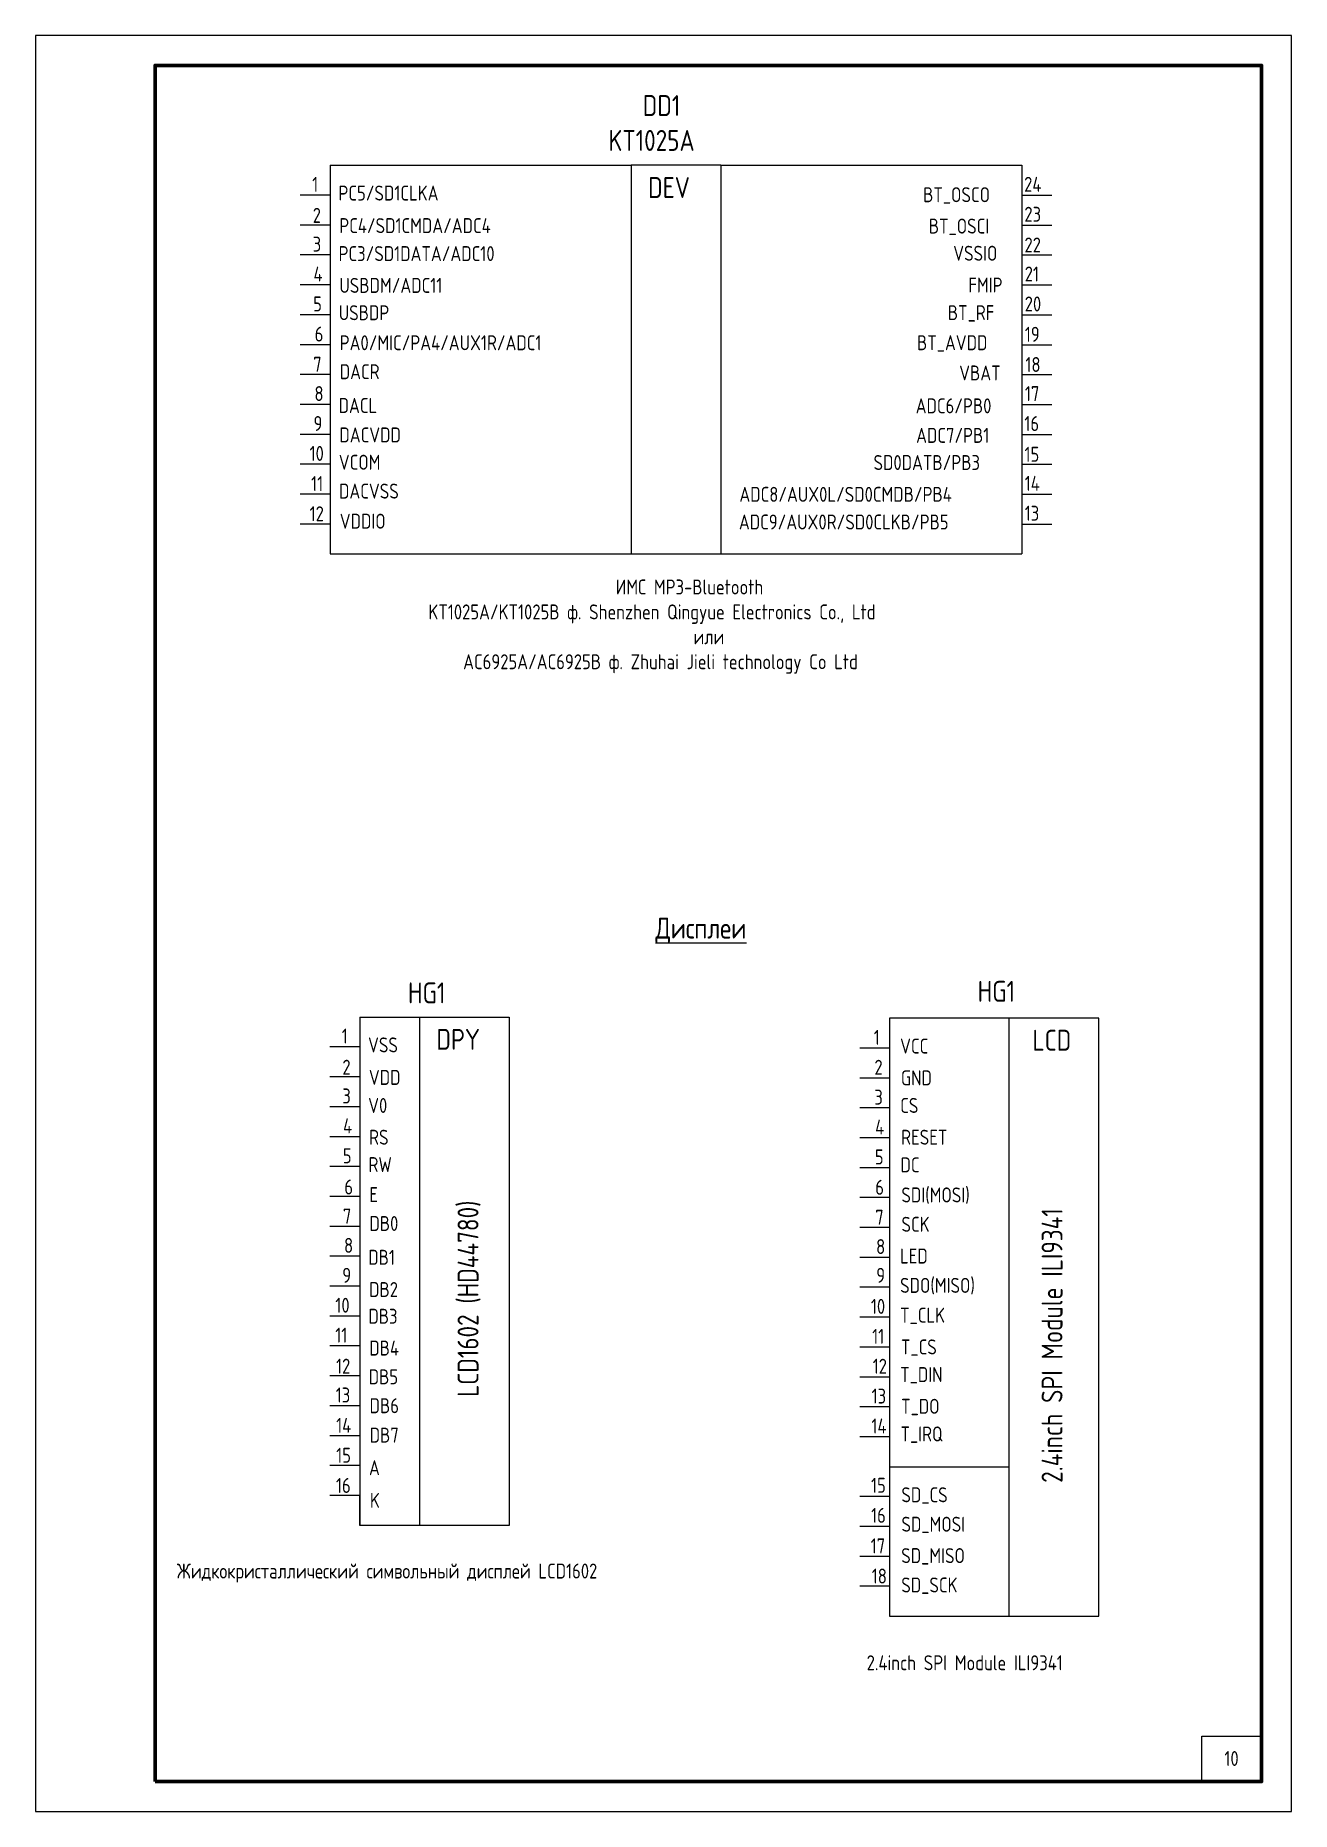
# Model space of a CAD drawing. Header units: millimetres. Extents: x 0 to 3360, y 0 to 297.
# Drawn here: x 1890 to 2100, y 0 to 297 of the extents above; entities that cross this region are included whole.
import ezdxf

# ---------------------------------------------------------------- set-up
doc = ezdxf.new("R2010")
doc.units = ezdxf.units.MM
doc.header["$LTSCALE"] = 0.2
doc.styles.add('ГОСТ 2.304', font='CS_Gost2304.shx')

msp = doc.modelspace()

# ---------------------------------------------------------------- texts
at = {"style": 'ГОСТ 2.304'}
for s, height, p in [('1', 2.5, (1936.25, 270.89)), ('DEV', 3.5, (1992.43, 269.85)), ('24', 2.5, (2055.3, 270.89)), ('PC5/SD1CLKA', 2.5, (1940.65, 269.42)), ('BT_OSCO', 2.5, (2038.41, 269.15)), ('2', 2.5, (1936.35, 265.69)), ('23', 2.5, (2055.34, 265.88)), ('PC4/SD1CMDA/ADC4', 2.5, (1940.79, 263.98)), ('BT_OSCI', 2.5, (2039.36, 263.9)), ('3', 2.5, (1936.35, 260.88)), ('PC3/SD1DATA/ADC10', 2.5, (1940.67, 259.3)), ('VSSIO', 2.5, (2043.44, 259.36)), ('22', 2.5, (2055.36, 260.74)), ('4', 2.5, (1936.48, 255.89)), ('USBDM/ADC11 ', 2.5, (1940.81, 253.98)), ('FMIP', 2.5, (2045.97, 254.04)), ('21', 2.5, (2055.4, 255.89)), ('5', 2.5, (1936.42, 250.88)), ('20', 2.5, (2055.4, 250.88)), ('USBDP', 2.5, (1940.71, 249.41)), ('BT_RF', 2.5, (2042.54, 249.42)), ('6', 2.5, (1936.68, 245.84)), ('PA0/MIC/PA4/AUX1R/ADC1', 2.5, (1940.86, 244.39)), ('BT_AVDD', 2.5, (2037.39, 244.4)), ('19', 2.5, (2055.41, 245.81)), ('7', 2.5, (1936.43, 240.79)), ('DACR', 2.5, (1940.87, 239.55)), ('VBAT', 2.5, (2044.44, 239.34)), ('18', 2.5, (2055.51, 240.75)), ('8', 2.5, (1936.64, 235.89)), ('17', 2.5, (2055.43, 235.89)), ('DACL', 2.5, (1940.68, 233.9)), ('ADC6/PB0', 2.5, (2037.17, 233.84)), ('9', 2.5, (1936.48, 230.89)), ('16', 2.5, (2055.34, 230.88)), ('DACVDD', 2.5, (1940.81, 228.98)), ('ADC7/PB1', 2.5, (2037.24, 228.9)), ('10', 2.5, (1935.82, 225.88)), ('VCOM', 2.5, (1940.71, 224.41)), ('SD0DATB/PB3', 2.5, (2030.12, 224.36)), ('15', 2.5, (2055.36, 225.74)), ('11', 2.5, (1936.08, 220.84)), ('14', 2.5, (2055.4, 220.89)), ('DACVSS', 2.5, (1940.75, 219.58)), ('ADC8/AUX0L/SD0CMDB/PB4 ', 2.5, (2007.69, 219.04)), ('12', 2.5, (1935.83, 215.79)), ('VDDIO', 2.5, (1940.87, 214.55)), ('ADC9/AUX0R/SD0CLKB/PB5', 2.5, (2007.61, 214.42)), ('13', 2.5, (2055.4, 215.88)), ('HG1', 3.5, (1952.28, 135.17)), ('1', 2.5, (1941.2, 128.44)), ('DPY', 3.5, (1957.04, 127.4)), ('VSS', 2.5, (1945.6, 126.97)), ('2', 2.5, (1941.31, 123.24)), ('VDD', 2.5, (1945.74, 121.53)), ('3', 2.5, (1941.3, 118.43)), ('V0', 2.5, (1945.62, 116.84)), ('4', 2.5, (1941.43, 113.43)), ('RS', 2.5, (1945.77, 111.53)), ('5', 2.5, (1941.38, 108.42)), ('RW', 2.5, (1945.67, 106.96)), ('6', 2.5, (1941.64, 103.21)), ('E', 2.5, (1945.82, 101.93)), ('7', 2.5, (1941.39, 98.34)), ('DB0', 2.5, (1945.83, 97.1)), ('8', 2.5, (1941.59, 93.44)), ('DB1', 2.5, (1945.64, 91.45)), ('9', 2.5, (1941.29, 88.44)), ('DB2', 2.5, (1945.78, 86.06)), ('10', 2.5, (1940.13, 83.43)), ('DB3', 2.5, (1945.66, 81.59)), ('11', 2.5, (1940.12, 78.43)), ('DB4', 2.5, (1945.81, 76.27)), ('12', 2.5, (1940.25, 73.24)), ('DB5', 2.5, (1945.71, 71.46)), ('13', 2.5, (1940.2, 68.42)), ('DB6', 2.5, (1945.86, 66.63)), ('14', 2.5, (1940.27, 63.35)), ('DB7', 2.5, (1945.87, 61.71)), ('15', 2.5, (1940.27, 58.34)), ('A', 2.5, (1945.76, 56.26)), ('16', 2.5, (1940.24, 53.29)), ('K', 2.5, (1945.91, 50.8))]:
    msp.add_text(s, height=height, dxfattribs=at).set_placement(p)
msp.add_text('LCD1602 (HD44780)', height=3.5, rotation=90, dxfattribs=at).set_placement((1964.07, 69.35))
at = {"char_height": 3.5, "attachment_point": 1, "style": 'ГОСТ 2.304'}
for s, width, insert in [('\\pi39.842;DD1\\P\\pi34.111;KT1025A', 86.5094, (1951.69, 287.06)), ('\\pi-0.36067;HG1', 6.0162, (2047.89, 138.93)), ('\\pi-0.67909;LCD', 6.0162, (2057.37, 130.75))]:
    msp.add_mtext_dynamic_manual_height_columns(s, width=width, gutter_width=25, heights=[0], dxfattribs=dict(at, insert=insert))
at = {"style": 'ГОСТ 2.304'}
for s, insert, char_height, width, attachment_point in [('\\pi77.017;ИМС MP3-Bluetooth\\P\\pi45.687;KT1025A/KT1025B ф. Shenzhen Qingyue Electronics Co., Ltd\\P\\pi90.011;или\\P\\pi51.5;AC6925A/AC6925B ф. Zhuhai Jieli technology Co Ltd', (1910, 198.17), 2.5, 185, 4), ('\\pi83.662;{\\H0.14x;\\LДисплеи }', (1910, 147.39), 25, 185, 4), ('1', (2030.16, 130.74), 2.5, 2.6515, 1), ('VCC', (2034.56, 129.27), 2.5, 8.4178, 1), ('2', (2030.27, 125.73), 2.5, 2.6515, 1), ('GND', (2034.7, 123.96), 2.5, 5.6437, 1), ('3', (2030.26, 120.73), 2.5, 2.6515, 1), ('CS', (2034.58, 119.34), 2.5, 8.4178, 1), ('4', (2030.39, 115.74), 2.5, 2.6515, 1), ('RESET', (2034.73, 114.03), 2.5, 5.6437, 1), ('5', (2030.34, 110.73), 2.5, 2.6515, 1), ('DC', (2034.63, 109.41), 2.5, 8.4178, 1), ('6', (2030.41, 105.66), 2.5, 2.6515, 1), ('SDI(MOSI)', (2034.78, 104.38), 2.5, 5.6437, 1), ('7', (2030.41, 100.65), 2.5, 2.6515, 1), ('SCK', (2034.79, 99.47), 2.5, 5.6437, 1), ('8', (2030.55, 95.74), 2.5, 2.6515, 1), ('LED', (2034.55, 94.16), 2.5, 5.6437, 1), ('9', (2030.57, 90.94), 2.5, 2.6515, 1), ('SDO(MISO)', (2034.56, 89.25), 2.5, 17.6307, 1), ('10', (2029.68, 85.74), 2.5, 2.6515, 1), ('T_CLK', (2034.56, 84.27), 2.5, 8.4178, 1), ('11', (2029.89, 80.73), 2.5, 2.6515, 1), ('T_CS', (2034.7, 78.96), 2.5, 5.6437, 1), ('12', (2029.98, 75.73), 2.5, 2.6515, 1), ('T_DIN', (2034.58, 74.34), 2.5, 8.4178, 1), ('13', (2029.8, 70.74), 2.5, 2.6515, 1), ('T_DO', (2034.73, 69.03), 2.5, 5.6437, 1), ('14', (2029.77, 65.74), 2.5, 2.6515, 1), ('T_IRQ', (2034.63, 64.41), 2.5, 8.4178, 1), ('15', (2029.7, 55.82), 2.5, 2.6515, 1), ('SD_CS', (2034.78, 54.23), 2.5, 5.6437, 1), ('16', (2029.71, 50.79), 2.5, 2.6515, 1), ('SD_MOSI', (2034.79, 49.31), 2.5, 5.6437, 1), ('17', (2029.64, 45.69), 2.5, 2.6515, 1), ('SD_MISO', (2034.75, 44.06), 2.5, 5.6437, 1), ('\\pi3.6309;Жидкокристаллический символьный дисплей LCD1602', (1910, 39.89), 2.5, 92.5, 4), ('18', (2029.82, 40.64), 2.5, 2.6515, 1), ('SD_SCK', (2034.76, 39.15), 2.5, 5.6437, 1), ('\\pi26.469;2.4inch SPI Module ILI9341', (2002.5, 24.89), 2.5, 92.5, 4), ('\\pi3.7812;10', (2085, 8.88), 2.5, 10, 4)]:
    msp.add_mtext(s, dxfattribs=dict(at, insert=insert, char_height=char_height, width=width, attachment_point=attachment_point))
at = {"insert": (2058.22, 32.68), "char_height": 3.5, "attachment_point": 1, "rotation": 90, "style": 'ГОСТ 2.304'}
msp.add_mtext_dynamic_manual_height_columns('\\pi22.306;2.4inch SPI Module ILI9341', width=100, gutter_width=25, heights=[0], dxfattribs=at)

# ---------------------------------------------------------------- linework, layer by layer
for p, q in [((1939.27, 275.32), (1939.27, 210.32)), ((1939.27, 275.32), (1989.6, 275.32)), ((1989.6, 275.32), (1989.6, 210.32)), ((2004.6, 275.32), (1989.6, 275.32)), ((2004.6, 275.32), (2054.94, 275.32)), ((2004.6, 275.32), (2004.6, 210.32)), ((2054.94, 275.32), (2054.94, 210.32)), ((1939.27, 270.32), (1934.27, 270.32)), ((2054.94, 270.32), (2059.94, 270.32)), ((1939.27, 265.32), (1934.27, 265.32)), ((2054.94, 265.32), (2059.94, 265.32)), ((1939.27, 260.32), (1934.27, 260.32)), ((2054.94, 260.32), (2059.94, 260.32)), ((1939.27, 255.32), (1934.27, 255.32)), ((2054.94, 255.32), (2059.94, 255.32)), ((1939.27, 250.32), (1934.27, 250.32)), ((2054.94, 250.32), (2059.94, 250.32)), ((1939.27, 245.32), (1934.27, 245.32)), ((2054.94, 245.32), (2059.94, 245.32)), ((1939.27, 240.32), (1934.27, 240.32)), ((2054.94, 240.32), (2059.94, 240.32)), ((1939.27, 235.32), (1934.27, 235.32)), ((1939.27, 235.32), (1934.27, 235.32)), ((2054.94, 235.32), (2059.94, 235.32)), ((1939.27, 230.32), (1934.27, 230.32)), ((2054.94, 230.32), (2059.94, 230.32)), ((1939.27, 225.32), (1934.27, 225.32)), ((2054.94, 225.32), (2059.94, 225.32)), ((1939.27, 220.32), (1934.27, 220.32)), ((2054.94, 220.32), (2059.94, 220.32)), ((1939.27, 215.32), (1934.27, 215.32)), ((2054.94, 215.32), (2059.94, 215.32)), ((1939.27, 210.32), (1989.6, 210.32)), ((1989.6, 210.32), (2004.6, 210.32)), ((2004.6, 210.32), (2054.94, 210.32)), ((1944.22, 132.87), (1944.22, 47.87)), ((1944.22, 132.87), (1969.22, 132.87)), ((1954.22, 132.87), (1954.22, 47.87)), ((1954.22, 132.87), (1954.22, 47.87)), ((1969.22, 132.87), (1969.22, 47.87)), ((2042.8, 132.68), (2032.8, 132.68)), ((2032.8, 132.68), (2032.8, 32.68)), ((2067.8, 132.68), (2042.8, 132.68)), ((2052.8, 32.68), (2052.8, 132.68)), ((2067.8, 32.68), (2067.8, 132.68)), ((1944.22, 127.87), (1939.22, 127.87)), ((2032.8, 127.68), (2027.8, 127.68)), ((1944.22, 122.87), (1939.22, 122.87)), ((2032.8, 122.68), (2027.8, 122.68)), ((1944.22, 117.87), (1939.22, 117.87)), ((2032.8, 117.68), (2027.8, 117.68)), ((1944.22, 112.87), (1939.22, 112.87)), ((2032.8, 112.68), (2027.8, 112.68)), ((1944.22, 107.87), (1939.22, 107.87)), ((2032.8, 107.68), (2027.8, 107.68)), ((1944.22, 102.87), (1939.22, 102.87)), ((2032.8, 102.68), (2027.8, 102.68)), ((1944.22, 97.87), (1939.22, 97.87)), ((2032.8, 97.68), (2027.8, 97.68)), ((1944.22, 92.87), (1939.22, 92.87)), ((2032.8, 92.68), (2027.8, 92.68)), ((1944.22, 87.87), (1939.22, 87.87)), ((2032.8, 87.68), (2027.8, 87.68)), ((1944.22, 82.87), (1939.22, 82.87)), ((2032.8, 82.68), (2027.8, 82.68)), ((1944.22, 77.87), (1939.22, 77.87)), ((2032.8, 77.68), (2027.8, 77.68)), ((1944.22, 72.87), (1939.22, 72.87)), ((2032.8, 72.68), (2027.8, 72.68)), ((1944.22, 67.87), (1939.22, 67.87)), ((2032.8, 67.68), (2027.8, 67.68)), ((1944.22, 62.87), (1939.22, 62.87)), ((2032.8, 62.68), (2027.8, 62.68)), ((1944.22, 57.87), (1939.22, 57.87)), ((2032.8, 57.68), (2052.8, 57.68)), ((1944.22, 52.87), (1939.22, 52.87)), ((1944.22, 47.87), (1944.22, 52.87)), ((2032.8, 52.68), (2027.8, 52.68)), ((1969.22, 47.87), (1944.22, 47.87)), ((2032.8, 47.68), (2027.8, 47.68)), ((2032.8, 42.68), (2027.8, 42.68)), ((2032.8, 37.68), (2027.8, 37.68)), ((2032.8, 32.68), (2067.8, 32.68))]:
    msp.add_line(p, q)
at = {"linetype": 'Continuous', "lineweight": 25}
msp.add_lwpolyline([(1890, 0.02), (2100, 0.02), (2100, 297.02), (1890, 297.02), (1890, 0.02)], dxfattribs=at)
at = {"linetype": 'Continuous', "lineweight": 60}
msp.add_lwpolyline([(1910, 5.02), (2095, 5.02), (2095, 292.02), (1910, 292.02), (1910, 5.02)], dxfattribs=at)
msp.add_lwpolyline([(2085, 12.63), (2095, 12.63), (2095, 5.13), (2085, 5.13)], close=True)
at = {"linetype": 'Continuous', "lineweight": 50, "ltscale": 0.5, "flags": 128}
msp.add_lwpolyline([(1910, 5.02), (2095, 5.02)], dxfattribs=at)

msp.set_redraw_order([(e.dxf.handle, doc.entitydb.next_handle()) for e in msp.query("TEXT MTEXT ATTDEF DIMENSION ARC_DIMENSION")])  # texts and dimensions are drawn at this point

doc.saveas('drawing.dxf')
